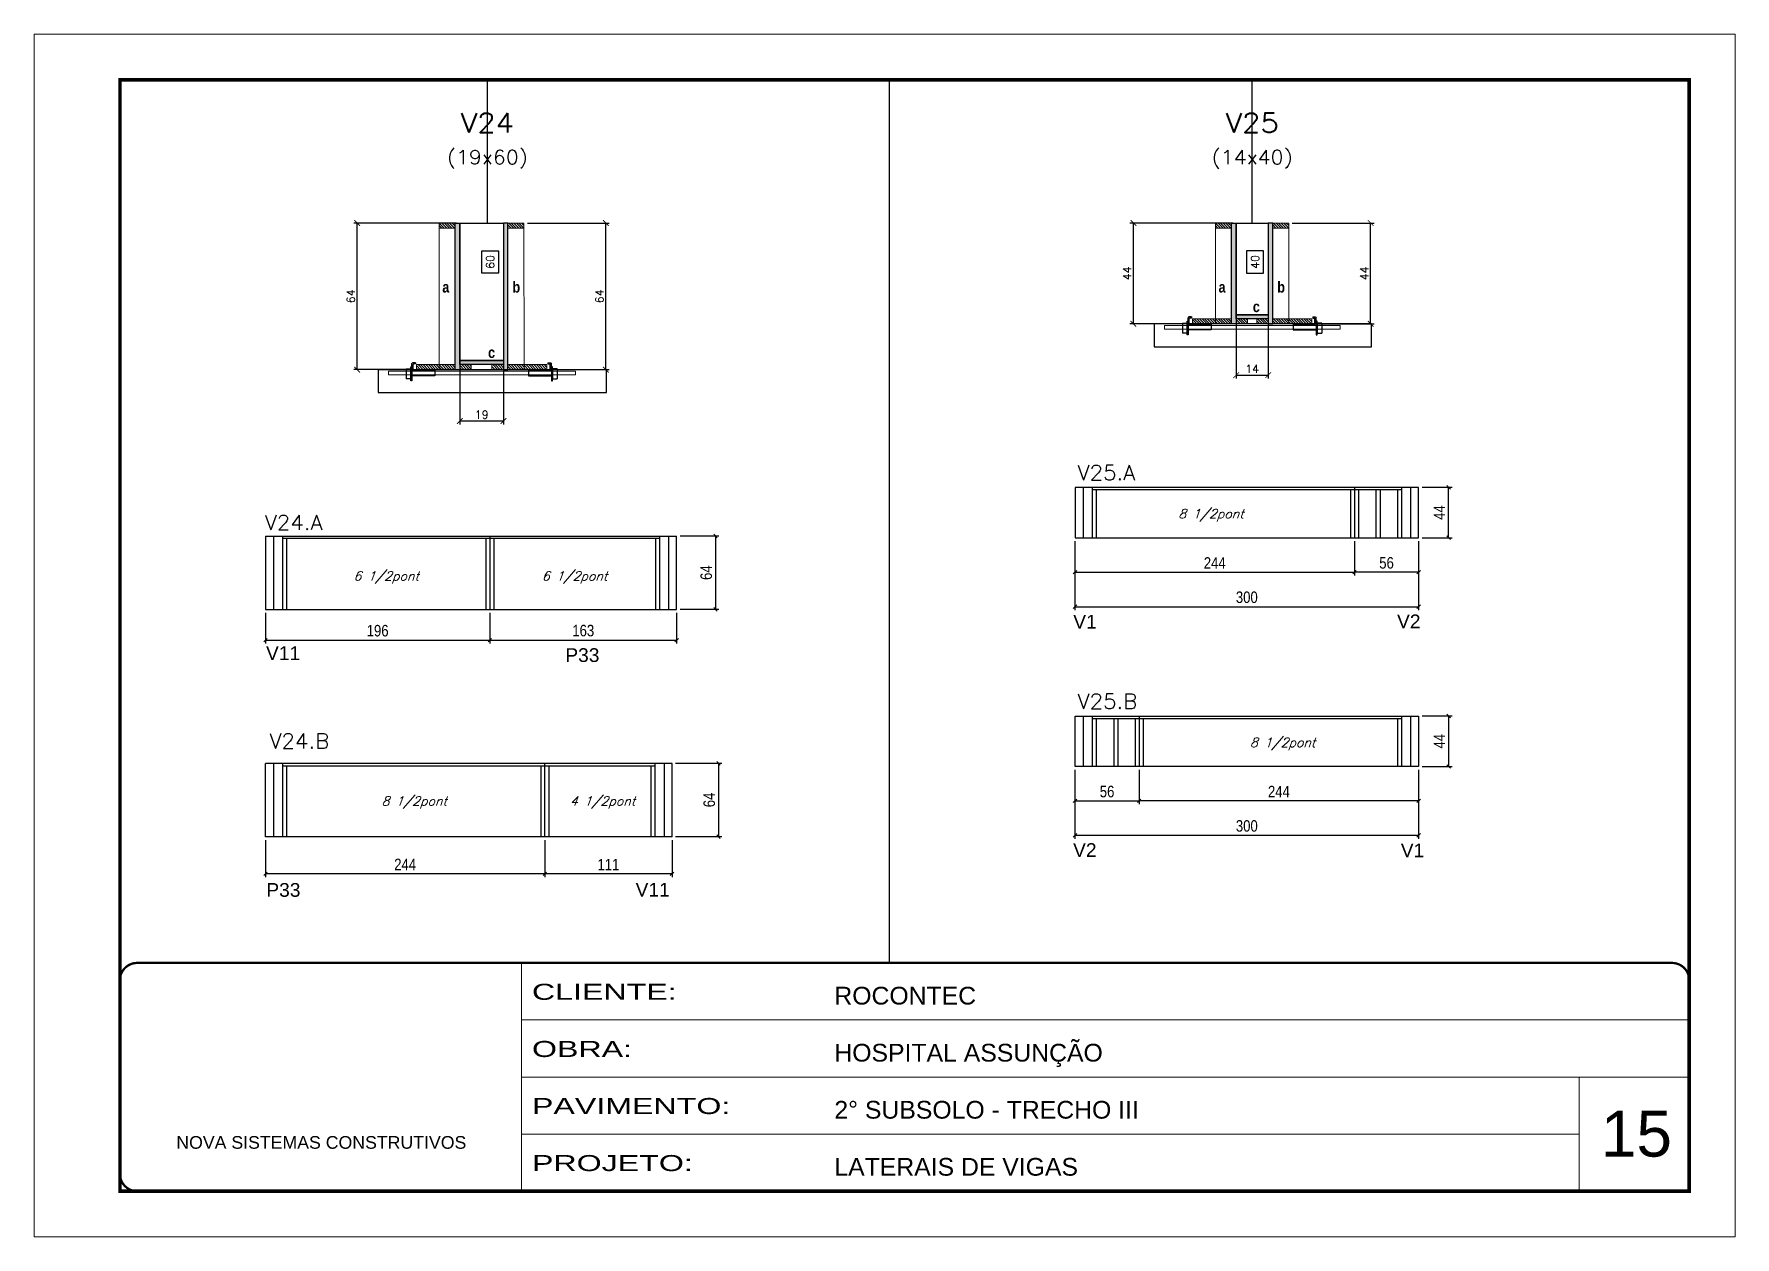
# Model space of a CAD drawing. Extents: x 137137 to 143418, y 10464 to 34486.
# Drawn here: x 140321 to 141806, y 29990 to 31040 of the extents above; entities that cross this region are included whole.
import ezdxf
from ezdxf.enums import TextEntityAlignment as Align

# ---------------------------------------------------------------- set-up
doc = ezdxf.new("R2010")
doc.units = 0
for name, pattern in [('CONTINUO', [0]), ('DASHED', [0.75, 0.5, -0.25]), ('HIDDEN', [0.375, 0.25, -0.125])]:
    doc.linetypes.add(name, pattern=pattern)
for name, color, linetype in [('5', 5, 'Continuous'), ('barrote', 251, 'Continuous'), ('COTA', 241, 'Continuous'), ('Cota Seção (2x)', 4, 'Continuous'), ('detalhes', 4, 'Continuous'), ('Painéis', 200, 'Continuous'), ('presilha', 1, 'Continuous'), ('SARR_2.2x7', 40, 'Continuous'), ('SARR_3.5x7', 81, 'Continuous'), ('texto', 7, 'Continuous'), ('Texto de Titulo', 7, 'Continuous'), ('Texto Qtd Sarr', 242, 'Continuous')]:
    doc.layers.add(name, color=color, linetype=linetype)
for name, color, linetype, lineweight in [('CARIMBO', 255, 'Continuous', 9), ('CONCRETO', 251, 'Continuous', 25), ('Folhas', 255, 'Continuous', 9), ('Hachura', 251, 'Continuous', 9), ('Madeira', 126, 'Continuous', 18), ('SARRAFO DE PRESSAO', 251, 'DASHED', 9), ('SCO-___-LAJ', 2, 'Continuous', 0), ('Texto Seção', 7, 'Continuous', 15)]:
    doc.layers.add(name, color=color, linetype=linetype, lineweight=lineweight)
doc.styles.add('ARIAL', font='arial.ttf')
doc.styles.add('COTA TECNICA', font='techl___.ttf', dxfattribs={"height": 10})
doc.styles.add('REGUA-120', font='ROMANS.shx', dxfattribs={"height": 15})
doc.styles.add('Romans', font='romans.shx')
doc.styles.get("Standard").update_dxf_attribs({"font": 'arial.ttf'})
doc.styles.add('TECNICA', font='techb___.ttf', dxfattribs={"height": 10})
doc.styles.add('Tecnologia', font='')
doc.styles.get('Tecnologia').set_extended_font_data('Forgotten Futurist')
doc.dimstyles.new('Cota Seção (2x)', dxfattribs={"dimtxt": 7, "dimasz": 5, "dimexe": 3, "dimexo": 3, "dimgap": 2, "dimtad": 3, "dimdec": 1, "dimlfac": 0.5, "dimzin": 12, "dimdsep": 46, "dimtxsty": 'Romans', "dimblk": 'ARCHTICK', "dimcen": 0, "dimclrd": 4, "dimclre": 4, "dimclrt": 1, "dimadec": 1, "dimazin": 3, "dimtfac": 1, "dimtdec": 1, "dimtmove": 0, "dimatfit": 3, "dimldrblk": 'OBLIQUE', "dimfxl": 1, "dimtolj": 1, "dimtzin": 12, "dimarcsym": 0})
doc.dimstyles.new('Cota Seção interna', dxfattribs={"dimtxt": 7, "dimasz": 6, "dimexe": 0.18, "dimexo": 2, "dimgap": -4, "dimtad": 3, "dimdec": 1, "dimlfac": 0.5, "dimzin": 12, "dimdsep": 46, "dimtxsty": 'Romans', "dimblk": 'ARCHTICK', "dimcen": 0.09, "dimse1": 1, "dimse2": 1, "dimsd1": 1, "dimsd2": 1, "dimclrd": 180, "dimclre": 5, "dimclrt": 1, "dimadec": 0, "dimazin": 3, "dimtfac": 1, "dimtdec": 1, "dimtofl": 0, "dimtmove": 0, "dimatfit": 3, "dimldrblk": 'ARCHTICK', "dimfxl": 1, "dimtolj": 1, "dimtzin": 0, "dimarcsym": 0})
doc.dimstyles.new('PAINEL', dxfattribs={"dimtxt": 10, "dimasz": 3, "dimexe": 3, "dimexo": 3, "dimgap": 3, "dimtad": 1, "dimdec": 1, "dimzin": 12, "dimdsep": 46, "dimtxsty": 'COTA TECNICA', "dimblk1": 'OBLIQUE', "dimblk2": 'OBLIQUE', "dimsah": 1, "dimcen": 0.9, "dimclrd": 4, "dimclre": 4, "dimclrt": 240, "dimadec": 1, "dimazin": 3, "dimtfac": 1, "dimtdec": 1, "dimtmove": 0, "dimatfit": 3, "dimfxl": 1, "dimtolj": 1, "dimtzin": 12, "dimarcsym": 0})
pattern_1 = [(315, (164316.8777, 22557.407), (1.12253202, 1.12253202), [])]
pattern_2 = [(315, (164326.8777, 22557.407), (1.12253202, 1.12253202), [])]
pattern_3 = [(315, (163649.1933, 22517.407), (1.12253202, 1.12253202), [])]
pattern_4 = [(315, (163649.1933, 22443.807), (1.12253202, 1.12253202), [])]

msp = doc.modelspace()

# ---------------------------------------------------------------- texts
at = {"layer": '5', "linetype": 'Continuous'}
for s, rotation, p in [('V1', 0.00004, (141228.07, 30521.07)), ('V2', 0.00004, (141510.75, 30521.36)), ('V11', 0.00004, (140523.32, 30493.66)), ('P33', 0.00004, (140784.61, 30491.95)), ('V2', 359.99996, (141227.92, 30321.77)), ('V1', 359.99996, (141514.04, 30321.47)), ('P33', 359.99996, (140523.59, 30286.97)), ('V11', 359.99996, (140845.99, 30287.14))]:
    msp.add_text(s, height=12, rotation=rotation, dxfattribs=at).set_placement(p)
at = {"layer": 'CARIMBO', "style": 'ARIAL'}
msp.add_text('15', height=40, dxfattribs=at).set_placement((141688.65, 30060.19))
at = {"layer": 'detalhes', "style": 'TECNICA'}
for s, p in [('a', (140677.27, 30814.39)), ('b', (140738.5, 30814.38)), ('a', (141354.95, 30814.39)), ('b', (141406.19, 30814.38)), ('c', (141384.86, 30797.29)), ('c', (140717.17, 30757.29))]:
    msp.add_text(s, height=9.6, dxfattribs=at).set_placement(p)
at = {"layer": 'texto', "color": 2, "char_height": 8, "attachment_point": 5, "style": 'Romans'}
for s, insert in [('{\\Q19;\\C256;8 1/2pont}', (141348.34, 30619.99)), ('{\\Q19;\\C256;6 1/2pont}', (140628.29, 30565.67)), ('{\\Q19;\\C256;6 1/2pont}', (140792.79, 30565.67)), ('{\\Q19;\\C256;8 1/2pont}', (141410.91, 30420.39)), ('{\\Q19;\\C256;8 1/2pont}', (140652.77, 30369.24)), ('{\\Q19;\\C256;4 1/2pont}', (140817.16, 30369.24))]:
    msp.add_mtext(s, dxfattribs=dict(at, insert=insert))
at = {"layer": 'Texto Seção', "style": 'REGUA-120', "width": 1.05}
for s, p in [('V25.A', (141231.84, 30650.72)), ('V24.A', (140522.32, 30607.21)), ('V25.B', (141231.84, 30451.12)), ('V24.B', (140526.36, 30416.52))]:
    msp.add_text(s, height=13, dxfattribs=at).set_placement(p)

# ---------------------------------------------------------------- blocks, each defined once
blk = doc.blocks.new('_Oblique')
at = {"color": 0, "linetype": 'ByBlock', "lineweight": -2}
blk.add_line((-0.5, -0.5), (0.5, 0.5), dxfattribs=at)
blk = doc.blocks.new('*D682')
at = {"layer": 'COTA', "color": 4, "linetype": 'ByBlock', "lineweight": -2, "transparency": 16777216}
for p, q in [((141229.6, 30597.4), (141229.6, 30537.2)), ((141529.6, 30597.4), (141529.6, 30537.2)), ((141229.6, 30540.2), (141529.6, 30540.2))]:
    blk.add_line(p, q, dxfattribs=at)
at = {"layer": 'Defpoints', "color": 0, "linetype": 'ByBlock', "transparency": 16777216}
for p in [(141229.6, 30600.4), (141529.6, 30600.4), (141529.6, 30540.2)]:
    blk.add_point(p, dxfattribs=at)
at = {"layer": 'COTA', "color": 4, "linetype": 'ByBlock', "lineweight": -2, "transparency": 16777216, "xscale": 3, "yscale": 3, "zscale": 3, "rotation": 180}
blk.add_blockref('_Oblique', (141229.6, 30540.2), dxfattribs=at)
at = {"layer": 'COTA', "color": 4, "linetype": 'ByBlock', "lineweight": -2, "transparency": 16777216, "xscale": 3, "yscale": 3, "zscale": 3}
blk.add_blockref('_Oblique', (141529.6, 30540.2), dxfattribs=at)
at = {"layer": 'COTA', "color": 240, "linetype": 'ByBlock', "transparency": 16777216, "insert": (141379.6, 30548.4), "char_height": 10, "attachment_point": 5, "style": 'COTA TECNICA'}
blk.add_mtext('\\A1;300', dxfattribs=at)
blk = doc.blocks.new('*D683')
at = {"layer": 'COTA', "color": 4, "linetype": 'ByBlock', "lineweight": -2, "transparency": 16777216}
for p, q in [((141229.6, 30597.4), (141229.6, 30567.3)), ((141473.6, 30597.4), (141473.6, 30567.3)), ((141229.6, 30570.3), (141473.6, 30570.3))]:
    blk.add_line(p, q, dxfattribs=at)
at = {"layer": 'Defpoints', "color": 0, "linetype": 'ByBlock', "transparency": 16777216}
for p in [(141229.6, 30600.4), (141473.6, 30600.4), (141473.6, 30570.3)]:
    blk.add_point(p, dxfattribs=at)
at = {"layer": 'COTA', "color": 4, "linetype": 'ByBlock', "lineweight": -2, "transparency": 16777216, "xscale": 3, "yscale": 3, "zscale": 3, "rotation": 180}
blk.add_blockref('_Oblique', (141229.6, 30570.3), dxfattribs=at)
at = {"layer": 'COTA', "color": 4, "linetype": 'ByBlock', "lineweight": -2, "transparency": 16777216, "xscale": 3, "yscale": 3, "zscale": 3}
blk.add_blockref('_Oblique', (141473.6, 30570.3), dxfattribs=at)
at = {"layer": 'COTA', "color": 240, "linetype": 'ByBlock', "transparency": 16777216, "insert": (141351.6, 30578.4), "char_height": 10, "attachment_point": 5, "style": 'COTA TECNICA'}
blk.add_mtext('\\A1;244', dxfattribs=at)
blk = doc.blocks.new('*D684')
at = {"layer": 'COTA', "color": 4, "linetype": 'ByBlock', "lineweight": -2, "transparency": 16777216}
for p, q in [((141473.6, 30597.4), (141473.6, 30567.3)), ((141529.6, 30597.4), (141529.6, 30567.3)), ((141529.6, 30570.3), (141473.6, 30570.3))]:
    blk.add_line(p, q, dxfattribs=at)
at = {"layer": 'Defpoints', "color": 0, "linetype": 'ByBlock', "transparency": 16777216}
for p in [(141473.6, 30600.4), (141529.6, 30600.4), (141473.6, 30570.3)]:
    blk.add_point(p, dxfattribs=at)
at = {"layer": 'COTA', "color": 4, "linetype": 'ByBlock', "lineweight": -2, "transparency": 16777216, "xscale": 3, "yscale": 3, "zscale": 3, "rotation": 180}
blk.add_blockref('_Oblique', (141473.6, 30570.3), dxfattribs=at)
at = {"layer": 'COTA', "color": 4, "linetype": 'ByBlock', "lineweight": -2, "transparency": 16777216, "xscale": 3, "yscale": 3, "zscale": 3}
blk.add_blockref('_Oblique', (141529.6, 30570.3), dxfattribs=at)
at = {"layer": 'COTA', "color": 240, "linetype": 'ByBlock', "transparency": 16777216, "insert": (141501.6, 30578.4), "char_height": 10, "attachment_point": 5, "style": 'COTA TECNICA'}
blk.add_mtext('\\A1;56', dxfattribs=at)
blk = doc.blocks.new('*D685')
at = {"layer": 'COTA', "color": 4, "linetype": 'ByBlock', "lineweight": -2, "transparency": 16777216}
for p, q in [((141532.6, 30644.4), (141558.8, 30644.4)), ((141555.8, 30600.4), (141555.8, 30644.4)), ((141532.6, 30600.4), (141558.8, 30600.4))]:
    blk.add_line(p, q, dxfattribs=at)
at = {"layer": 'Defpoints', "color": 0, "linetype": 'ByBlock', "transparency": 16777216}
for p in [(141529.6, 30644.4), (141555.8, 30644.4), (141529.6, 30600.4)]:
    blk.add_point(p, dxfattribs=at)
at = {"layer": 'COTA', "color": 4, "linetype": 'ByBlock', "lineweight": -2, "transparency": 16777216, "xscale": 3, "yscale": 3, "zscale": 3}
for p, rotation in [((141555.8, 30644.4), 90), ((141555.8, 30600.4), 270)]:
    blk.add_blockref('_Oblique', p, dxfattribs=dict(at, rotation=rotation))
at = {"layer": 'COTA', "color": 240, "linetype": 'ByBlock', "transparency": 16777216, "insert": (141547.7, 30622.4), "char_height": 10, "attachment_point": 5, "rotation": 90, "style": 'COTA TECNICA'}
blk.add_mtext('\\A1;44', dxfattribs=at)
blk = doc.blocks.new('*D686')
at = {"layer": 'COTA', "color": 4, "linetype": 'ByBlock', "lineweight": -2, "transparency": 16777216}
for p, q in [((141229.6, 30397.8), (141229.6, 30337.6)), ((141529.6, 30397.8), (141529.6, 30337.6)), ((141529.6, 30340.6), (141229.6, 30340.6))]:
    blk.add_line(p, q, dxfattribs=at)
at = {"layer": 'Defpoints', "color": 0, "linetype": 'ByBlock', "transparency": 16777216}
for p in [(141229.6, 30400.8), (141529.6, 30400.8), (141229.6, 30340.6)]:
    blk.add_point(p, dxfattribs=at)
at = {"layer": 'COTA', "color": 4, "linetype": 'ByBlock', "lineweight": -2, "transparency": 16777216, "xscale": 3, "yscale": 3, "zscale": 3, "rotation": 180}
blk.add_blockref('_Oblique', (141229.6, 30340.6), dxfattribs=at)
at = {"layer": 'COTA', "color": 4, "linetype": 'ByBlock', "lineweight": -2, "transparency": 16777216, "xscale": 3, "yscale": 3, "zscale": 3}
blk.add_blockref('_Oblique', (141529.6, 30340.6), dxfattribs=at)
at = {"layer": 'COTA', "color": 240, "linetype": 'ByBlock', "transparency": 16777216, "insert": (141379.6, 30348.8), "char_height": 10, "attachment_point": 5, "style": 'COTA TECNICA'}
blk.add_mtext('\\A1;300', dxfattribs=at)
blk = doc.blocks.new('*D687')
at = {"layer": 'COTA', "color": 4, "linetype": 'ByBlock', "lineweight": -2, "transparency": 16777216}
for p, q in [((141285.6, 30397.8), (141285.6, 30367.7)), ((141529.6, 30397.8), (141529.6, 30367.7)), ((141529.6, 30370.7), (141285.6, 30370.7))]:
    blk.add_line(p, q, dxfattribs=at)
at = {"layer": 'Defpoints', "color": 0, "linetype": 'ByBlock', "transparency": 16777216}
for p in [(141285.6, 30400.8), (141529.6, 30400.8), (141285.6, 30370.7)]:
    blk.add_point(p, dxfattribs=at)
at = {"layer": 'COTA', "color": 4, "linetype": 'ByBlock', "lineweight": -2, "transparency": 16777216, "xscale": 3, "yscale": 3, "zscale": 3, "rotation": 180}
blk.add_blockref('_Oblique', (141285.6, 30370.7), dxfattribs=at)
at = {"layer": 'COTA', "color": 4, "linetype": 'ByBlock', "lineweight": -2, "transparency": 16777216, "xscale": 3, "yscale": 3, "zscale": 3}
blk.add_blockref('_Oblique', (141529.6, 30370.7), dxfattribs=at)
at = {"layer": 'COTA', "color": 240, "linetype": 'ByBlock', "transparency": 16777216, "insert": (141407.6, 30378.8), "char_height": 10, "attachment_point": 5, "style": 'COTA TECNICA'}
blk.add_mtext('\\A1;244', dxfattribs=at)
blk = doc.blocks.new('*D688')
at = {"layer": 'COTA', "color": 4, "linetype": 'ByBlock', "lineweight": -2, "transparency": 16777216}
for p, q in [((141229.6, 30397.8), (141229.6, 30367.7)), ((141285.6, 30397.8), (141285.6, 30367.7)), ((141229.6, 30370.7), (141285.6, 30370.7))]:
    blk.add_line(p, q, dxfattribs=at)
at = {"layer": 'Defpoints', "color": 0, "linetype": 'ByBlock', "transparency": 16777216}
for p in [(141229.6, 30400.8), (141285.6, 30400.8), (141285.6, 30370.7)]:
    blk.add_point(p, dxfattribs=at)
at = {"layer": 'COTA', "color": 4, "linetype": 'ByBlock', "lineweight": -2, "transparency": 16777216, "xscale": 3, "yscale": 3, "zscale": 3, "rotation": 180}
blk.add_blockref('_Oblique', (141229.6, 30370.7), dxfattribs=at)
at = {"layer": 'COTA', "color": 4, "linetype": 'ByBlock', "lineweight": -2, "transparency": 16777216, "xscale": 3, "yscale": 3, "zscale": 3}
blk.add_blockref('_Oblique', (141285.6, 30370.7), dxfattribs=at)
at = {"layer": 'COTA', "color": 240, "linetype": 'ByBlock', "transparency": 16777216, "insert": (141257.6, 30378.8), "char_height": 10, "attachment_point": 5, "style": 'COTA TECNICA'}
blk.add_mtext('\\A1;56', dxfattribs=at)
blk = doc.blocks.new('*D689')
at = {"layer": 'COTA', "color": 4, "linetype": 'ByBlock', "lineweight": -2, "transparency": 16777216}
for p, q in [((141532.6, 30444.8), (141558.8, 30444.8)), ((141555.8, 30444.8), (141555.8, 30400.8)), ((141532.6, 30400.8), (141558.8, 30400.8))]:
    blk.add_line(p, q, dxfattribs=at)
at = {"layer": 'Defpoints', "color": 0, "linetype": 'ByBlock', "transparency": 16777216}
for p in [(141529.6, 30444.8), (141529.6, 30400.8), (141555.8, 30400.8)]:
    blk.add_point(p, dxfattribs=at)
at = {"layer": 'COTA', "color": 4, "linetype": 'ByBlock', "lineweight": -2, "transparency": 16777216, "xscale": 3, "yscale": 3, "zscale": 3}
for p, rotation in [((141555.8, 30444.8), 90), ((141555.8, 30400.8), 270)]:
    blk.add_blockref('_Oblique', p, dxfattribs=dict(at, rotation=rotation))
at = {"layer": 'COTA', "color": 240, "linetype": 'ByBlock', "transparency": 16777216, "insert": (141547.7, 30422.8), "char_height": 10, "attachment_point": 5, "rotation": 90, "style": 'COTA TECNICA'}
blk.add_mtext('\\A1;44', dxfattribs=at)
blk = doc.blocks.new('_ArchTick')
at = {"color": 0, "linetype": 'ByBlock', "const_width": 0.15}
blk.add_lwpolyline([(-0.5, -0.5), (0.5, 0.5)], dxfattribs=at)
blk = doc.blocks.new('*D175')
at = {"layer": 'COTA', "color": 4, "lineweight": -2, "transparency": 16777216}
for p, q in [((141367.3, 30875.1), (141277.6, 30875.1)), ((141280.6, 30787.1), (141280.6, 30875.1)), ((141329.3, 30787.1), (141277.6, 30787.1))]:
    blk.add_line(p, q, dxfattribs=at)
at = {"layer": 'Defpoints', "color": 0, "transparency": 16777216}
for p in [(141280.6, 30875.1), (141370.3, 30875.1), (141332.3, 30787.1)]:
    blk.add_point(p, dxfattribs=at)
at = {"layer": 'COTA', "color": 4, "lineweight": -2, "transparency": 16777216, "xscale": 5, "yscale": 5, "zscale": 5}
for p, rotation in [((141280.6, 30875.1), 90), ((141280.6, 30787.1), 270)]:
    blk.add_blockref('_ArchTick', p, dxfattribs=dict(at, rotation=rotation))
at = {"layer": 'COTA', "color": 1, "transparency": 16777216, "insert": (141275.1, 30831.1), "char_height": 7, "attachment_point": 5, "rotation": 90, "style": 'Romans'}
blk.add_mtext('\\A1;44', dxfattribs=at)
blk = doc.blocks.new('*D176')
at = {"layer": 'COTA', "color": 4, "lineweight": -2, "transparency": 16777216}
for p, q in [((141419.2, 30875.1), (141490.7, 30875.1)), ((141487.7, 30787.1), (141487.7, 30875.1)), ((141439.3, 30787.1), (141490.7, 30787.1))]:
    blk.add_line(p, q, dxfattribs=at)
at = {"layer": 'Defpoints', "color": 0, "transparency": 16777216}
for p in [(141416.2, 30875.1), (141487.7, 30875.1), (141436.3, 30787.1)]:
    blk.add_point(p, dxfattribs=at)
at = {"layer": 'COTA', "color": 4, "lineweight": -2, "transparency": 16777216, "xscale": 5, "yscale": 5, "zscale": 5}
for p, rotation in [((141487.7, 30875.1), 90), ((141487.7, 30787.1), 270)]:
    blk.add_blockref('_ArchTick', p, dxfattribs=dict(at, rotation=rotation))
at = {"layer": 'COTA', "color": 1, "transparency": 16777216, "insert": (141482.2, 30831.1), "char_height": 7, "attachment_point": 5, "rotation": 90, "style": 'Romans'}
blk.add_mtext('\\A1;44', dxfattribs=at)
blk = doc.blocks.new('*D177')
at = {"layer": 'Cota Seção (2x)', "color": 180, "lineweight": -2, "transparency": 16777216}
for p, q in [((141394.3, 30850.7), (141379.3, 30850.7)), ((141379.3, 30850.7), (141379.3, 30831.4)), ((141394.3, 30831.4), (141394.3, 30850.7)), ((141379.3, 30831.4), (141394.3, 30831.4))]:
    blk.add_line(p, q, dxfattribs=at)
at = {"layer": 'Defpoints', "color": 0, "transparency": 16777216}
for p in [(141398.2, 30875.1), (141398.3, 30875.1), (141398.3, 30795.1)]:
    blk.add_point(p, dxfattribs=at)
at = {"layer": 'Cota Seção (2x)', "color": 1, "transparency": 16777216, "insert": (141386.8, 30841.1), "char_height": 7, "attachment_point": 5, "rotation": 90, "style": 'Romans'}
blk.add_mtext('\\A1;40', dxfattribs=at)
blk = doc.blocks.new('titulo1')
at = {"layer": 'Defpoints', "color": 252, "linetype": 'HIDDEN', "ltscale": 2}
blk.add_line((0, 0), (0, 125), dxfattribs=at)
at = {"layer": 'Defpoints', "style": 'Romans', "oblique": 15}
blk.add_attdef('FOLHA', text='', height=10, dxfattribs=at).set_placement((0, 15.6), align=Align.MIDDLE_CENTER)
at = {"layer": 'Texto Qtd Sarr', "color": 3, "style": 'Romans', "oblique": 15}
for tag, height, p in [('TITULO', 17, (0, 71.4)), ('SEÇÃO', 12, (0, 41.5))]:
    blk.add_attdef(tag, text='', height=height, dxfattribs=at).set_placement(p, align=Align.MIDDLE_CENTER)
blk = doc.blocks.new('PRESILHA METÁLICA 1')
at = {"layer": 'presilha'}
for p, q in [((0, 13), (6, 13)), ((0, 13), (0, 0)), ((6, 0), (0, 0)), ((6, 15.5), (7.5, 15.5)), ((6, -2.5), (6, 15.5)), ((6, 13), (6, 0)), ((7.5, 10.6), (7.5, 19.9)), ((7.5, 15.5), (7.5, -2.5)), ((37.5, 4.1), (7.5, 4.1)), ((12, 21), (8.6, 21)), ((9, 11.6), (9, 18.9)), ((12, 19.5), (9.6, 19.5)), ((37.5, 11), (9.6, 11)), ((12, 21), (12, 19.5)), ((37.5, 11), (37.5, 4.1)), ((7.5, -2.5), (6, -2.5))]:
    blk.add_line(p, q, dxfattribs=at)
for centre, radius, start, end in [((8.6, 19.9), 1.14, 90, 180), ((9.6, 18.9), 0.57, 90, 180), ((9.6, 11.6), 0.57, 180, 270)]:
    blk.add_arc(centre, radius, start, end, dxfattribs=at)
blk = doc.blocks.new('*D178')
at = {"layer": 'COTA', "color": 4, "lineweight": -2, "transparency": 16777216}
for p, q in [((141370.3, 30788.5), (141370.3, 30739.3)), ((141398.3, 30788.5), (141398.3, 30739.3)), ((141370.3, 30742.3), (141398.3, 30742.3))]:
    blk.add_line(p, q, dxfattribs=at)
at = {"layer": 'Defpoints', "color": 0, "transparency": 16777216}
for p in [(141370.3, 30791.5), (141398.3, 30791.5), (141398.3, 30742.3)]:
    blk.add_point(p, dxfattribs=at)
at = {"layer": 'COTA', "color": 4, "lineweight": -2, "transparency": 16777216, "xscale": 5, "yscale": 5, "zscale": 5, "rotation": 180}
blk.add_blockref('_ArchTick', (141370.3, 30742.3), dxfattribs=at)
at = {"layer": 'COTA', "color": 4, "lineweight": -2, "transparency": 16777216, "xscale": 5, "yscale": 5, "zscale": 5}
blk.add_blockref('_ArchTick', (141398.3, 30742.3), dxfattribs=at)
at = {"layer": 'COTA', "color": 1, "transparency": 16777216, "insert": (141384.3, 30747.8), "char_height": 7, "attachment_point": 5, "style": 'Romans'}
blk.add_mtext('\\A1;14', dxfattribs=at)
blk = doc.blocks.new('*D775')
at = {"layer": 'COTA', "color": 4, "linetype": 'ByBlock', "lineweight": -2, "transparency": 16777216}
for p, q in [((140718.8, 30534.9), (140718.8, 30508)), ((140881.8, 30534.9), (140881.8, 30508)), ((140718.8, 30511), (140881.8, 30511))]:
    blk.add_line(p, q, dxfattribs=at)
at = {"layer": 'Defpoints', "color": 0, "linetype": 'ByBlock', "transparency": 16777216}
for p in [(140718.8, 30537.9), (140881.8, 30537.9), (140881.8, 30511)]:
    blk.add_point(p, dxfattribs=at)
at = {"layer": 'COTA', "color": 4, "linetype": 'ByBlock', "lineweight": -2, "transparency": 16777216, "xscale": 3, "yscale": 3, "zscale": 3, "rotation": 180}
blk.add_blockref('_Oblique', (140718.8, 30511), dxfattribs=at)
at = {"layer": 'COTA', "color": 4, "linetype": 'ByBlock', "lineweight": -2, "transparency": 16777216, "xscale": 3, "yscale": 3, "zscale": 3}
blk.add_blockref('_Oblique', (140881.8, 30511), dxfattribs=at)
at = {"layer": 'COTA', "color": 240, "linetype": 'ByBlock', "transparency": 16777216, "insert": (140800.3, 30519.3), "char_height": 10, "attachment_point": 5, "style": 'COTA TECNICA'}
blk.add_mtext('\\A1;163', dxfattribs=at)
blk = doc.blocks.new('*D776')
at = {"layer": 'COTA', "color": 4, "linetype": 'ByBlock', "lineweight": -2, "transparency": 16777216}
for p, q in [((140522.8, 30534.9), (140522.8, 30508)), ((140718.8, 30534.9), (140718.8, 30508)), ((140522.8, 30511), (140718.8, 30511))]:
    blk.add_line(p, q, dxfattribs=at)
at = {"layer": 'Defpoints', "color": 0, "linetype": 'ByBlock', "transparency": 16777216}
for p in [(140522.8, 30537.9), (140718.8, 30537.9), (140718.8, 30511)]:
    blk.add_point(p, dxfattribs=at)
at = {"layer": 'COTA', "color": 4, "linetype": 'ByBlock', "lineweight": -2, "transparency": 16777216, "xscale": 3, "yscale": 3, "zscale": 3, "rotation": 180}
blk.add_blockref('_Oblique', (140522.8, 30511), dxfattribs=at)
at = {"layer": 'COTA', "color": 4, "linetype": 'ByBlock', "lineweight": -2, "transparency": 16777216, "xscale": 3, "yscale": 3, "zscale": 3}
blk.add_blockref('_Oblique', (140718.8, 30511), dxfattribs=at)
at = {"layer": 'COTA', "color": 240, "linetype": 'ByBlock', "transparency": 16777216, "insert": (140620.8, 30519.2), "char_height": 10, "attachment_point": 5, "style": 'COTA TECNICA'}
blk.add_mtext('\\A1;196', dxfattribs=at)
blk = doc.blocks.new('*D777')
at = {"layer": 'COTA', "color": 4, "linetype": 'ByBlock', "lineweight": -2, "transparency": 16777216}
for p, q in [((140884.8, 30601.9), (140918.8, 30601.9)), ((140915.8, 30601.9), (140915.8, 30537.9)), ((140884.8, 30537.9), (140918.8, 30537.9))]:
    blk.add_line(p, q, dxfattribs=at)
at = {"layer": 'Defpoints', "color": 0, "linetype": 'ByBlock', "transparency": 16777216}
for p in [(140881.8, 30601.9), (140881.8, 30537.9), (140915.8, 30537.9)]:
    blk.add_point(p, dxfattribs=at)
at = {"layer": 'COTA', "color": 4, "linetype": 'ByBlock', "lineweight": -2, "transparency": 16777216, "xscale": 3, "yscale": 3, "zscale": 3}
for p, rotation in [((140915.8, 30601.9), 90), ((140915.8, 30537.9), 270)]:
    blk.add_blockref('_Oblique', p, dxfattribs=dict(at, rotation=rotation))
at = {"layer": 'COTA', "color": 240, "linetype": 'ByBlock', "transparency": 16777216, "insert": (140907.7, 30569.9), "char_height": 10, "attachment_point": 5, "rotation": 90, "style": 'COTA TECNICA'}
blk.add_mtext('\\A1;64', dxfattribs=at)
blk = doc.blocks.new('*D778')
at = {"layer": 'COTA', "color": 4, "linetype": 'ByBlock', "lineweight": -2, "transparency": 16777216}
for p, q in [((140766.8, 30336.5), (140766.8, 30304.1)), ((140877.8, 30336.5), (140877.8, 30304.1)), ((140877.8, 30307.1), (140766.8, 30307.1))]:
    blk.add_line(p, q, dxfattribs=at)
at = {"layer": 'Defpoints', "color": 0, "linetype": 'ByBlock', "transparency": 16777216}
for p in [(140766.8, 30339.5), (140877.8, 30339.5), (140766.8, 30307.1)]:
    blk.add_point(p, dxfattribs=at)
at = {"layer": 'COTA', "color": 4, "linetype": 'ByBlock', "lineweight": -2, "transparency": 16777216, "xscale": 3, "yscale": 3, "zscale": 3, "rotation": 180}
blk.add_blockref('_Oblique', (140766.8, 30307.1), dxfattribs=at)
at = {"layer": 'COTA', "color": 4, "linetype": 'ByBlock', "lineweight": -2, "transparency": 16777216, "xscale": 3, "yscale": 3, "zscale": 3}
blk.add_blockref('_Oblique', (140877.8, 30307.1), dxfattribs=at)
at = {"layer": 'COTA', "color": 240, "linetype": 'ByBlock', "transparency": 16777216, "insert": (140822.3, 30315.1), "char_height": 10, "attachment_point": 5, "style": 'COTA TECNICA'}
blk.add_mtext('\\A1;111', dxfattribs=at)
blk = doc.blocks.new('*D779')
at = {"layer": 'COTA', "color": 4, "linetype": 'ByBlock', "lineweight": -2, "transparency": 16777216}
for p, q in [((140522.8, 30336.5), (140522.8, 30304.1)), ((140766.8, 30336.5), (140766.8, 30304.1)), ((140766.8, 30307.1), (140522.8, 30307.1))]:
    blk.add_line(p, q, dxfattribs=at)
at = {"layer": 'Defpoints', "color": 0, "linetype": 'ByBlock', "transparency": 16777216}
for p in [(140522.8, 30339.5), (140766.8, 30339.5), (140522.8, 30307.1)]:
    blk.add_point(p, dxfattribs=at)
at = {"layer": 'COTA', "color": 4, "linetype": 'ByBlock', "lineweight": -2, "transparency": 16777216, "xscale": 3, "yscale": 3, "zscale": 3, "rotation": 180}
blk.add_blockref('_Oblique', (140522.8, 30307.1), dxfattribs=at)
at = {"layer": 'COTA', "color": 4, "linetype": 'ByBlock', "lineweight": -2, "transparency": 16777216, "xscale": 3, "yscale": 3, "zscale": 3}
blk.add_blockref('_Oblique', (140766.8, 30307.1), dxfattribs=at)
at = {"layer": 'COTA', "color": 240, "linetype": 'ByBlock', "transparency": 16777216, "insert": (140644.8, 30315.2), "char_height": 10, "attachment_point": 5, "style": 'COTA TECNICA'}
blk.add_mtext('\\A1;244', dxfattribs=at)
blk = doc.blocks.new('*D227')
at = {"layer": 'COTA', "color": 4, "linetype": 'ByBlock', "lineweight": -2, "transparency": 16777216}
for p, q in [((140880.8, 30403.5), (140921.4, 30403.5)), ((140918.4, 30403.5), (140918.4, 30339.5)), ((140880.8, 30339.5), (140921.4, 30339.5))]:
    blk.add_line(p, q, dxfattribs=at)
at = {"layer": 'Defpoints', "color": 0, "linetype": 'ByBlock', "transparency": 16777216}
for p in [(140877.8, 30403.5), (140877.8, 30339.5), (140918.4, 30339.5)]:
    blk.add_point(p, dxfattribs=at)
at = {"layer": 'COTA', "color": 4, "linetype": 'ByBlock', "lineweight": -2, "transparency": 16777216, "xscale": 3, "yscale": 3, "zscale": 3}
for p, rotation in [((140918.4, 30403.5), 90), ((140918.4, 30339.5), 270)]:
    blk.add_blockref('_Oblique', p, dxfattribs=dict(at, rotation=rotation))
at = {"layer": 'COTA', "color": 240, "linetype": 'ByBlock', "transparency": 16777216, "insert": (140910.3, 30371.5), "char_height": 10, "attachment_point": 5, "rotation": 90, "style": 'COTA TECNICA'}
blk.add_mtext('\\A1;64', dxfattribs=at)
blk = doc.blocks.new('*D228')
at = {"layer": 'COTA', "color": 4, "lineweight": -2, "transparency": 16777216}
for p, q in [((140689.6, 30875.1), (140599.9, 30875.1)), ((140602.9, 30747.1), (140602.9, 30875.1)), ((140651.6, 30747.1), (140599.9, 30747.1))]:
    blk.add_line(p, q, dxfattribs=at)
at = {"layer": 'Defpoints', "color": 0, "transparency": 16777216}
for p in [(140602.9, 30875.1), (140692.6, 30875.1), (140654.6, 30747.1)]:
    blk.add_point(p, dxfattribs=at)
at = {"layer": 'COTA', "color": 4, "lineweight": -2, "transparency": 16777216, "xscale": 5, "yscale": 5, "zscale": 5}
for p, rotation in [((140602.9, 30875.1), 90), ((140602.9, 30747.1), 270)]:
    blk.add_blockref('_ArchTick', p, dxfattribs=dict(at, rotation=rotation))
at = {"layer": 'COTA', "color": 1, "transparency": 16777216, "insert": (140597.4, 30811.1), "char_height": 7, "attachment_point": 5, "rotation": 90, "style": 'Romans'}
blk.add_mtext('\\A1;64', dxfattribs=at)
blk = doc.blocks.new('*D229')
at = {"layer": 'COTA', "color": 4, "lineweight": -2, "transparency": 16777216}
for p, q in [((140751.6, 30875.1), (140823, 30875.1)), ((140820, 30747.1), (140820, 30875.1)), ((140771.6, 30747.1), (140823, 30747.1))]:
    blk.add_line(p, q, dxfattribs=at)
at = {"layer": 'Defpoints', "color": 0, "transparency": 16777216}
for p in [(140748.6, 30875.1), (140820, 30875.1), (140768.6, 30747.1)]:
    blk.add_point(p, dxfattribs=at)
at = {"layer": 'COTA', "color": 4, "lineweight": -2, "transparency": 16777216, "xscale": 5, "yscale": 5, "zscale": 5}
for p, rotation in [((140820, 30875.1), 90), ((140820, 30747.1), 270)]:
    blk.add_blockref('_ArchTick', p, dxfattribs=dict(at, rotation=rotation))
at = {"layer": 'COTA', "color": 1, "transparency": 16777216, "insert": (140814.5, 30811.1), "char_height": 7, "attachment_point": 5, "rotation": 90, "style": 'Romans'}
blk.add_mtext('\\A1;64', dxfattribs=at)
blk = doc.blocks.new('*D230')
at = {"layer": 'Cota Seção (2x)', "color": 180, "lineweight": -2, "transparency": 16777216}
for p, q in [((140726.6, 30850.6), (140711.6, 30850.6)), ((140711.6, 30850.6), (140711.6, 30831.6)), ((140726.6, 30831.6), (140726.6, 30850.6)), ((140711.6, 30831.6), (140726.6, 30831.6))]:
    blk.add_line(p, q, dxfattribs=at)
at = {"layer": 'Defpoints', "color": 0, "transparency": 16777216}
for p in [(140730.6, 30875.1), (140730.6, 30875.1), (140730.6, 30755.1)]:
    blk.add_point(p, dxfattribs=at)
at = {"layer": 'Cota Seção (2x)', "color": 1, "transparency": 16777216, "insert": (140719.1, 30841.1), "char_height": 7, "attachment_point": 5, "rotation": 90, "style": 'Romans'}
blk.add_mtext('\\A1;60', dxfattribs=at)
blk = doc.blocks.new('*D231')
at = {"layer": 'COTA', "color": 4, "lineweight": -2, "transparency": 16777216}
for p, q in [((140692.6, 30748.5), (140692.6, 30699.3)), ((140730.6, 30748.5), (140730.6, 30699.3)), ((140692.6, 30702.3), (140730.6, 30702.3))]:
    blk.add_line(p, q, dxfattribs=at)
at = {"layer": 'Defpoints', "color": 0, "transparency": 16777216}
for p in [(140692.6, 30751.5), (140730.6, 30751.5), (140730.6, 30702.3)]:
    blk.add_point(p, dxfattribs=at)
at = {"layer": 'COTA', "color": 4, "lineweight": -2, "transparency": 16777216, "xscale": 5, "yscale": 5, "zscale": 5, "rotation": 180}
blk.add_blockref('_ArchTick', (140692.6, 30702.3), dxfattribs=at)
at = {"layer": 'COTA', "color": 4, "lineweight": -2, "transparency": 16777216, "xscale": 5, "yscale": 5, "zscale": 5}
blk.add_blockref('_ArchTick', (140730.6, 30702.3), dxfattribs=at)
at = {"layer": 'COTA', "color": 1, "transparency": 16777216, "insert": (140711.6, 30707.8), "char_height": 7, "attachment_point": 5, "style": 'Romans'}
blk.add_mtext('\\A1;19', dxfattribs=at)
blk = doc.blocks.new('9999999999')
at = {"color": 30, "linetype": 'CONTINUO'}
for p, q in [((98564.6, 34230.2), (98564.6, 34429.4)), ((98564.6, 34379.6), (99584, 34379.6)), ((98564.6, 34329.8), (99488, 34329.8)), ((99584, 34329.8), (99488, 34329.8)), ((99488, 34329.8), (99488, 34230.2)), ((98564.6, 34280), (99488, 34280))]:
    blk.add_line(p, q, dxfattribs=at)
at = {"color": 30, "linetype": 'CONTINUO', "const_width": 2}
blk.add_lwpolyline([(99584, 34230.2), (99584, 34414.4, 0.414214), (99569, 34429.4), (98229, 34429.4, 0.414214), (98214, 34414.4), (98214, 34245.2, 0.414214), (98229, 34230.2), (99584, 34230.2)], format="xyb", dxfattribs=at)
at = {"layer": 'Folhas'}
blk.add_lwpolyline([(98139, 34190.2), (99624, 34190.2), (99624, 35240.2), (98139, 35240.2)], close=True, dxfattribs=at)
at = {"layer": 'Folhas', "color": 30, "const_width": 3}
blk.add_lwpolyline([(98214, 34230.2), (99584, 34230.2), (99584, 35200.2), (98214, 35200.2)], close=True, dxfattribs=at)
at = {"color": 7, "linetype": 'Continuous', "ltscale": 5, "style": 'ARIAL'}
for s, height, p in [('ROCONTEC', 15.48, (98837.7, 34393.1)), ('HOSPITAL ASSUNÇÃO', 15.483, (98837.7, 34343.3)), ('2° SUBSOLO - TRECHO III', 15.483, (98837.7, 34293.5)), ('NOVA SISTEMAS CONSTRUTIVOS', 11.059, (98263.2, 34267.2)), ('LATERAIS DE VIGAS', 15.483, (98837.7, 34243.7))]:
    blk.add_text(s, height=height, dxfattribs=at).set_placement(p)
at = {"layer": 'Folhas', "color": 7, "style": 'Tecnologia', "width": 1.5}
for s, p in [('CLIENTE:', (98573.7, 34397.2)), ('OBRA:', (98573.7, 34347.3)), ('PAVIMENTO:', (98573.7, 34297.5)), ('PROJETO:', (98573.7, 34247.7))]:
    blk.add_text(s, height=14, dxfattribs=at).set_placement(p)

# ---------------------------------------------------------------- dimensions: what is measured, and where the dimension line sits
at = {"layer": 'COTA'}
for base, p1, p2, picture, middle in [((140602.92, 30875.05), (140654.57, 30747.05), (140692.57, 30875.05), '*D228', (140597.42, 30811.05)), ((140820.05, 30875.05), (140768.57, 30747.05), (140748.56, 30875.05), '*D229', (140814.55, 30811.05)), ((141280.61, 30875.05), (141332.26, 30787.05), (141370.26, 30875.05), '*D175', (141275.11, 30831.05)), ((141487.73, 30875.05), (141436.26, 30787.05), (141416.25, 30875.05), '*D176', (141482.23, 30831.05))]:
    dim = msp.add_linear_dim(base=base, p1=p1, p2=p2, angle=90, dimstyle='Cota Seção (2x)', dxfattribs=at)
    dim.commit()
    dim.dimension.update_dxf_attribs({"geometry": picture, "text_midpoint": middle})
for base, p1, p2, picture, middle in [((141398.26, 30742.32), (141370.26, 30791.45), (141398.26, 30791.45), '*D178', (141384.26, 30747.82)), ((140730.57, 30702.32), (140692.57, 30751.45), (140730.57, 30751.45), '*D231', (140711.57, 30707.82))]:
    dim = msp.add_linear_dim(base=base, p1=p1, p2=p2, dimstyle='Cota Seção (2x)', dxfattribs=at)
    dim.commit()
    dim.dimension.update_dxf_attribs({"geometry": picture, "text_midpoint": middle})
at = {"layer": 'COTA', "linetype": 'ByBlock'}
for p1, p2, distance, picture, middle in [((141529.62, 30600.35), (141529.62, 30644.35), -26.15, '*D685', (141547.7, 30622.35)), ((140881.79, 30601.85), (140881.79, 30537.85), 34, '*D777', (140907.69, 30569.85)), ((141229.62, 30600.35), (141529.62, 30600.35), -60.19, '*D682', (141379.62, 30548.38)), ((141229.62, 30600.35), (141473.62, 30600.35), -30.07, '*D683', (141351.62, 30578.36)), ((141529.62, 30600.35), (141473.62, 30600.35), 30.07, '*D684', (141501.62, 30578.39)), ((140522.79, 30537.85), (140718.79, 30537.85), -26.81, '*D776', (140620.79, 30519.17)), ((140718.79, 30537.85), (140881.79, 30537.85), -26.81, '*D775', (140800.29, 30519.26)), ((141529.62, 30444.76), (141529.62, 30400.76), 26.15, '*D689', (141547.7, 30422.76)), ((140877.79, 30403.46), (140877.79, 30339.46), 40.63, '*D227', (140910.32, 30371.46)), ((141529.62, 30400.76), (141229.62, 30400.76), 60.19, '*D686', (141379.62, 30348.78)), ((141229.62, 30400.76), (141285.62, 30400.76), -30.07, '*D688', (141257.62, 30378.8)), ((141529.62, 30400.76), (141285.62, 30400.76), 30.07, '*D687', (141407.62, 30378.76)), ((140766.79, 30339.46), (140522.79, 30339.46), 32.37, '*D779', (140644.79, 30315.16)), ((140877.79, 30339.46), (140766.79, 30339.46), 32.37, '*D778', (140822.29, 30315.15))]:
    dim = msp.add_aligned_dim(p1=p1, p2=p2, distance=distance, dimstyle='PAINEL', dxfattribs=at)
    dim.commit()
    dim.dimension.update_dxf_attribs({"geometry": picture, "text_midpoint": middle})
at = {"layer": 'Cota Seção (2x)'}
for base, p1, p2, picture, middle in [((140730.57, 30875.05), (140730.57, 30755.05), (140730.56, 30875.05), '*D230', (140730.57, 30841.05)), ((141398.25, 30875.05), (141398.26, 30795.05), (141398.25, 30875.05), '*D177', (141398.25, 30841.05))]:
    dim = msp.add_linear_dim(base=base, p1=p1, p2=p2, angle=90, dimstyle='Cota Seção interna', dxfattribs=at)
    dim.commit()
    dim.dimension.update_dxf_attribs({"geometry": picture, "text_midpoint": middle, "dimtype": 160})

# ---------------------------------------------------------------- hatches: boundary and pattern name
at = {"layer": 'Hachura'}
h = msp.add_hatch(dxfattribs=at)
h.set_pattern_fill('ANSI31', color=256, scale=0.5, angle=270, style=0)
h.set_pattern_definition([(315, (163649.1933, 22567.407), (1.12253202, 1.12253202), [])])
h.paths.add_polyline_path([(140688.57, 30870.65), (140688.57, 30875.05), (140674.57, 30875.05), (140674.57, 30870.65)])
h = msp.add_hatch(color=256, dxfattribs=at)
h.dxf.hatch_style = 1
h.paths.add_polyline_path([(140688.57, 30875.05), (140692.57, 30875.05), (140692.57, 30747.05), (140688.57, 30747.05)])
h = msp.add_hatch(color=256, dxfattribs=at)
h.dxf.hatch_style = 1
h.paths.add_polyline_path([(140734.56, 30875.05), (140730.56, 30875.05), (140730.57, 30747.05), (140734.57, 30747.05)])
h = msp.add_hatch(dxfattribs=at)
h.set_pattern_fill('ANSI31', color=256, scale=0.5, angle=270, style=0)
h.set_pattern_definition([(315, (163649.203, 22567.407), (1.12253202, 1.12253202), [])])
h.paths.add_polyline_path([(140734.56, 30870.65), (140734.56, 30875.05), (140748.56, 30875.05), (140748.56, 30870.65)])
h = msp.add_hatch(dxfattribs=at)
h.set_pattern_fill('ANSI31', color=256, scale=0.5, angle=270, style=0)
h.set_pattern_definition([(315, (164326.8777, 22567.407), (1.12253202, 1.12253202), [])])
h.paths.add_polyline_path([(141366.26, 30870.65), (141366.26, 30875.05), (141352.26, 30875.05), (141352.26, 30870.65)])
h = msp.add_hatch(color=256, dxfattribs=at)
h.dxf.hatch_style = 1
h.paths.add_polyline_path([(141366.26, 30875.05), (141370.26, 30875.05), (141370.26, 30787.05), (141366.26, 30787.05)])
h = msp.add_hatch(color=256, dxfattribs=at)
h.dxf.hatch_style = 1
h.paths.add_polyline_path([(141402.25, 30875.05), (141398.25, 30875.05), (141398.26, 30787.05), (141402.26, 30787.05)])
h = msp.add_hatch(dxfattribs=at)
h.set_pattern_fill('ANSI31', color=256, scale=0.5, angle=270, style=0)
h.set_pattern_definition([(315, (164316.8873, 22567.407), (1.12253202, 1.12253202), [])])
h.paths.add_polyline_path([(141402.25, 30870.65), (141402.25, 30875.05), (141416.25, 30875.05), (141416.25, 30870.65)])
h = msp.add_hatch(dxfattribs=at)
h.set_pattern_fill('ANSI31', color=256, scale=0.5, angle=270, style=0)
h.set_pattern_definition(pattern_2)
h.paths.add_polyline_path([(141332.26, 30787.05), (141332.26, 30791.45), (141352.26, 30791.45), (141352.26, 30787.05)])
h = msp.add_hatch(dxfattribs=at)
h.set_pattern_fill('ANSI31', color=256, scale=0.5, angle=270, style=0)
h.set_pattern_definition([(315, (164326.8777, 22483.807), (1.12253202, 1.12253202), [])])
h.paths.add_polyline_path([(141366.26, 30787.05), (141366.26, 30791.45), (141352.26, 30791.45), (141352.26, 30787.05)])
h = msp.add_hatch(color=256, dxfattribs=at)
h.dxf.hatch_style = 1
h.paths.add_polyline_path([(141370.26, 30791.45), (141370.26, 30795.05), (141398.26, 30795.05), (141398.26, 30791.45)])
h = msp.add_hatch(dxfattribs=at)
h.set_pattern_fill('ANSI31', color=256, scale=0.5, angle=270, style=0)
h.set_pattern_definition(pattern_2)
h.paths.add_polyline_path([(141370.26, 30787.05), (141370.26, 30791.45), (141380.26, 30791.45), (141380.26, 30787.05)])
h = msp.add_hatch(dxfattribs=at)
h.set_pattern_fill('ANSI31', color=256, scale=0.5, angle=270, style=0)
h.set_pattern_definition(pattern_1)
h.paths.add_polyline_path([(141398.26, 30787.05), (141398.26, 30791.45), (141388.26, 30791.45), (141388.26, 30787.05)])
h = msp.add_hatch(dxfattribs=at)
h.set_pattern_fill('ANSI31', color=256, scale=0.5, angle=270, style=0)
h.set_pattern_definition([(315, (164316.8777, 22483.807), (1.12253202, 1.12253202), [])])
h.paths.add_polyline_path([(141402.26, 30787.05), (141402.26, 30791.45), (141416.26, 30791.45), (141416.26, 30787.05)])
h = msp.add_hatch(dxfattribs=at)
h.set_pattern_fill('ANSI31', color=256, scale=0.5, angle=270, style=0)
h.set_pattern_definition(pattern_1)
h.paths.add_polyline_path([(141436.26, 30787.05), (141436.26, 30791.45), (141416.26, 30791.45), (141416.26, 30787.05)])
h = msp.add_hatch(color=256, dxfattribs=at)
h.dxf.hatch_style = 1
h.paths.add_polyline_path([(140692.57, 30751.45), (140692.57, 30755.05), (140730.57, 30755.05), (140730.57, 30751.45)])
h = msp.add_hatch(dxfattribs=at)
h.set_pattern_fill('ANSI31', color=256, scale=0.5, angle=270, style=0)
h.set_pattern_definition(pattern_3)
h.paths.add_polyline_path([(140654.57, 30747.05), (140654.57, 30751.45), (140674.57, 30751.45), (140674.57, 30747.05)])
h = msp.add_hatch(dxfattribs=at)
h.set_pattern_fill('ANSI31', color=256, scale=0.5, angle=270, style=0)
h.set_pattern_definition(pattern_4)
h.paths.add_polyline_path([(140688.57, 30747.05), (140688.57, 30751.45), (140674.57, 30751.45), (140674.57, 30747.05)])
h = msp.add_hatch(dxfattribs=at)
h.set_pattern_fill('ANSI31', color=256, scale=0.5, angle=270, style=0)
h.set_pattern_definition(pattern_3)
h.paths.add_polyline_path([(140692.57, 30747.05), (140692.57, 30751.45), (140702.57, 30751.45), (140702.57, 30747.05)])
h = msp.add_hatch(dxfattribs=at)
h.set_pattern_fill('ANSI31', color=256, scale=0.5, angle=270, style=0)
h.set_pattern_definition(pattern_3)
h.paths.add_polyline_path([(140730.57, 30747.05), (140730.57, 30751.45), (140720.57, 30751.45), (140720.57, 30747.05)])
h = msp.add_hatch(dxfattribs=at)
h.set_pattern_fill('ANSI31', color=256, scale=0.5, angle=270, style=0)
h.set_pattern_definition(pattern_4)
h.paths.add_polyline_path([(140734.57, 30747.05), (140734.57, 30751.45), (140748.57, 30751.45), (140748.57, 30747.05)])
h = msp.add_hatch(dxfattribs=at)
h.set_pattern_fill('ANSI31', color=256, scale=0.5, angle=270, style=0)
h.set_pattern_definition(pattern_3)
h.paths.add_polyline_path([(140768.57, 30747.05), (140768.57, 30751.45), (140748.57, 30751.45), (140748.57, 30747.05)])

# ---------------------------------------------------------------- linework, layer by layer
at = {"layer": 'barrote'}
for points in [[(141298.8, 30767.05), (141488.39, 30767.05), (141488.39, 30787.05), (141298.8, 30787.05)], [(140621.12, 30727.05), (140820.7, 30727.05), (140820.7, 30747.05), (140621.12, 30747.05)]]:
    msp.add_lwpolyline(points, close=True, dxfattribs=at)
at = {"layer": 'CONCRETO'}
for points in [[(140692.57, 30875.05), (140692.57, 30875.05), (140692.57, 30875.05), (140692.57, 30875.05), (140730.57, 30875.05), (140730.57, 30875.05), (140730.57, 30875.05), (140730.57, 30755.05), (140692.57, 30755.05), (140692.57, 30875.05)], [(141370.26, 30875.05), (141370.26, 30875.05), (141370.26, 30875.05), (141370.26, 30875.05), (141398.26, 30875.05), (141398.26, 30875.05), (141398.26, 30875.05), (141398.26, 30795.05), (141370.26, 30795.05), (141370.26, 30875.05)]]:
    msp.add_lwpolyline(points, close=True, dxfattribs=at)
at = {"layer": 'COTA', "linetype": 'ByBlock'}
msp.add_line((141067.29, 31000.05), (141067.29, 30229.29), dxfattribs=at)
at = {"layer": 'Madeira'}
for points in [[(140688.57, 30870.65), (140688.57, 30875.05), (140674.57, 30875.05), (140674.57, 30870.65)], [(140688.57, 30875.05), (140674.57, 30875.05), (140674.57, 30747.05), (140688.57, 30747.05)], [(140734.56, 30870.65), (140734.56, 30875.05), (140748.56, 30875.05), (140748.56, 30870.65)], [(140734.56, 30875.05), (140748.56, 30875.05), (140748.57, 30747.05), (140734.57, 30747.05)], [(141366.26, 30870.65), (141366.26, 30875.05), (141352.26, 30875.05), (141352.26, 30870.65)], [(141366.26, 30875.05), (141352.26, 30875.05), (141352.26, 30787.05), (141366.26, 30787.05)], [(141402.25, 30870.65), (141402.25, 30875.05), (141416.25, 30875.05), (141416.25, 30870.65)], [(141402.25, 30875.05), (141416.25, 30875.05), (141416.26, 30787.05), (141402.26, 30787.05)], [(141332.26, 30787.05), (141332.26, 30791.45), (141352.26, 30791.45), (141352.26, 30787.05)], [(141366.26, 30787.05), (141366.26, 30791.45), (141352.26, 30791.45), (141352.26, 30787.05)], [(141370.26, 30787.05), (141370.26, 30791.45), (141380.26, 30791.45), (141380.26, 30787.05)], [(141398.26, 30787.05), (141398.26, 30791.45), (141388.26, 30791.45), (141388.26, 30787.05)], [(141402.26, 30787.05), (141402.26, 30791.45), (141416.26, 30791.45), (141416.26, 30787.05)], [(141436.26, 30787.05), (141436.26, 30791.45), (141416.26, 30791.45), (141416.26, 30787.05)], [(140654.57, 30747.05), (140654.57, 30751.45), (140674.57, 30751.45), (140674.57, 30747.05)], [(140688.57, 30747.05), (140688.57, 30751.45), (140674.57, 30751.45), (140674.57, 30747.05)], [(140692.57, 30747.05), (140692.57, 30751.45), (140702.57, 30751.45), (140702.57, 30747.05)], [(140730.57, 30747.05), (140730.57, 30751.45), (140720.57, 30751.45), (140720.57, 30747.05)], [(140734.57, 30747.05), (140734.57, 30751.45), (140748.57, 30751.45), (140748.57, 30747.05)], [(140768.57, 30747.05), (140768.57, 30751.45), (140748.57, 30751.45), (140748.57, 30747.05)]]:
    msp.add_lwpolyline(points, close=True, dxfattribs=at)
at = {"layer": 'Painéis', "linetype": 'ByBlock'}
for p, q in [((141229.62, 30644.35), (141229.62, 30600.35)), ((141529.62, 30644.35), (141229.62, 30644.35)), ((141473.62, 30644.35), (141473.62, 30600.35)), ((141529.62, 30600.35), (141529.62, 30644.35)), ((140522.79, 30601.85), (140718.79, 30601.85)), ((140522.79, 30601.85), (140522.79, 30537.85)), ((140718.79, 30601.85), (140881.79, 30601.85)), ((140718.79, 30601.85), (140718.79, 30537.85)), ((140718.79, 30601.85), (140718.79, 30537.85)), ((140881.79, 30537.85), (140881.79, 30601.85)), ((141229.62, 30600.35), (141529.62, 30600.35)), ((140522.79, 30537.85), (140718.79, 30537.85)), ((140718.79, 30537.85), (140881.79, 30537.85)), ((141229.62, 30400.76), (141229.62, 30444.76)), ((141229.62, 30444.76), (141529.62, 30444.76)), ((141285.62, 30444.76), (141285.62, 30400.76)), ((141529.62, 30444.76), (141529.62, 30400.76)), ((140877.79, 30403.46), (140522.79, 30403.46)), ((140522.79, 30339.46), (140522.79, 30403.46)), ((140766.79, 30339.46), (140766.79, 30403.46)), ((140877.79, 30339.46), (140877.79, 30403.46)), ((141529.62, 30400.76), (141229.62, 30400.76)), ((140877.79, 30339.46), (140522.79, 30339.46))]:
    msp.add_line(p, q, dxfattribs=at)
at = {"layer": 'Painéis'}
for points in [[(140688.57, 30875.05), (140692.57, 30875.05), (140692.57, 30747.05), (140688.57, 30747.05)], [(140734.56, 30875.05), (140730.56, 30875.05), (140730.57, 30747.05), (140734.57, 30747.05)], [(141366.26, 30875.05), (141370.26, 30875.05), (141370.26, 30787.05), (141366.26, 30787.05)], [(141402.25, 30875.05), (141398.25, 30875.05), (141398.26, 30787.05), (141402.26, 30787.05)], [(141370.26, 30791.45), (141370.26, 30795.05), (141398.26, 30795.05), (141398.26, 30791.45)], [(140692.57, 30751.45), (140692.57, 30755.05), (140730.57, 30755.05), (140730.57, 30751.45)]]:
    msp.add_lwpolyline(points, close=True, dxfattribs=at)
at = {"layer": 'SARR_2.2x7', "linetype": 'Continuous'}
for p, q in [((141236.62, 30644.35), (141236.62, 30600.35)), ((141473.62, 30642.15), (141244.62, 30642.15)), ((141514.62, 30642.15), (141473.62, 30642.15)), ((141522.62, 30644.35), (141522.62, 30600.35)), ((140529.79, 30601.85), (140529.79, 30537.85)), ((140718.79, 30599.65), (140537.79, 30599.65)), ((140866.79, 30599.65), (140718.79, 30599.65)), ((140874.79, 30601.85), (140874.79, 30537.85)), ((141236.62, 30444.76), (141236.62, 30400.76)), ((141244.62, 30442.56), (141285.62, 30442.56)), ((141285.62, 30442.56), (141514.62, 30442.56)), ((141522.62, 30444.76), (141522.62, 30400.76)), ((140529.79, 30403.46), (140529.79, 30339.46)), ((140537.79, 30401.26), (140766.79, 30401.26)), ((140766.79, 30401.26), (140862.79, 30401.26)), ((140870.79, 30403.46), (140870.79, 30339.46))]:
    msp.add_line(p, q, dxfattribs=at)
at = {"layer": 'SARR_3.5x7'}
for p, q in [((141244.62, 30644.35), (141244.62, 30600.35)), ((141248.12, 30642.15), (141248.12, 30600.35)), ((141470.12, 30642.15), (141470.12, 30600.35)), ((141477.12, 30642.15), (141477.12, 30600.35)), ((141492.37, 30642.15), (141492.37, 30600.35)), ((141495.88, 30642.15), (141495.88, 30600.35)), ((141511.12, 30642.15), (141511.12, 30600.35)), ((141514.62, 30644.35), (141514.62, 30600.35)), ((140537.79, 30601.85), (140537.79, 30537.85)), ((140541.29, 30599.65), (140541.29, 30537.85)), ((140715.29, 30599.65), (140715.29, 30537.85)), ((140722.29, 30599.65), (140722.29, 30537.85)), ((140863.29, 30599.65), (140863.29, 30537.85)), ((140866.79, 30601.85), (140866.79, 30537.85)), ((141244.62, 30444.76), (141244.62, 30400.76)), ((141248.13, 30442.56), (141248.12, 30400.76)), ((141263.37, 30442.56), (141263.37, 30400.76)), ((141266.88, 30442.56), (141266.87, 30400.76)), ((141282.12, 30442.56), (141282.12, 30400.76)), ((141289.12, 30442.56), (141289.12, 30400.76)), ((141511.12, 30442.56), (141511.12, 30400.76)), ((141514.62, 30444.76), (141514.62, 30400.76)), ((140537.79, 30403.46), (140537.79, 30339.46)), ((140541.29, 30401.26), (140541.29, 30339.46)), ((140763.29, 30401.26), (140763.29, 30339.46)), ((140770.29, 30401.26), (140770.29, 30339.46)), ((140859.29, 30401.26), (140859.29, 30339.46)), ((140862.79, 30403.46), (140862.79, 30339.46))]:
    msp.add_line(p, q, dxfattribs=at)
at = {"layer": 'SCO-___-LAJ', "color": 1}
for points in [[(141307.8, 30785.72), (141461.07, 30785.72), (141461.07, 30782.52), (141307.8, 30782.52)], [(140630.12, 30745.72), (140793.38, 30745.72), (140793.38, 30742.52), (140630.12, 30742.52)]]:
    msp.add_lwpolyline(points, close=True, dxfattribs=at)

# ---------------------------------------------------------------- block references
at = {"layer": 'presilha', "yscale": 0.6666666666666666, "zscale": 0.6666666666666666}
for p, xscale in [((141323.39, 30779.08), 0.6666666666666666), ((141445.13, 30779.08), -0.6666666666666666), ((140645.71, 30739.08), 0.6666666666666666), ((140777.44, 30739.08), -0.6666666666666666)]:
    msp.add_blockref('PRESILHA METÁLICA 1', p, dxfattribs=dict(at, xscale=xscale))
at = {"layer": 'SARRAFO DE PRESSAO', "color": 6, "linetype": 'ByBlock'}
msp.add_blockref('9999999999', (42181.81, -4200.15), dxfattribs=at)
at = {"layer": 'Texto Seção'}
ref = msp.add_blockref('titulo1', (140716.57, 30875.05), dxfattribs=at)
ref.add_attrib('TITULO', 'V24', dxfattribs={"layer": 'Texto de Titulo', "color": 7, "height": 17, "style": 'Romans', "width": 1.1}).set_placement((140716.57, 30962.55), align=Align.MIDDLE_CENTER)
ref.add_attrib('SEÇÃO', '(19x60)', dxfattribs={"layer": 'Texto de Titulo', "color": 7, "height": 12, "style": 'Romans', "width": 1.1}).set_placement((140716.57, 30932.55), align=Align.MIDDLE_CENTER)
ref = msp.add_blockref('titulo1', (141384.26, 30875.05), dxfattribs=at)
ref.add_attrib('TITULO', 'V25', dxfattribs={"layer": 'Texto de Titulo', "color": 7, "height": 17, "style": 'Romans', "width": 1.1}).set_placement((141384.26, 30962.55), align=Align.MIDDLE_CENTER)
ref.add_attrib('SEÇÃO', '(14x40)', dxfattribs={"layer": 'Texto de Titulo', "color": 7, "height": 12, "style": 'Romans', "width": 1.1}).set_placement((141384.26, 30932.55), align=Align.MIDDLE_CENTER)

msp.set_redraw_order([(e.dxf.handle, doc.entitydb.next_handle()) for e in msp.query("TEXT MTEXT ATTDEF DIMENSION ARC_DIMENSION")])  # texts and dimensions are drawn at this point

doc.saveas('drawing.dxf')
